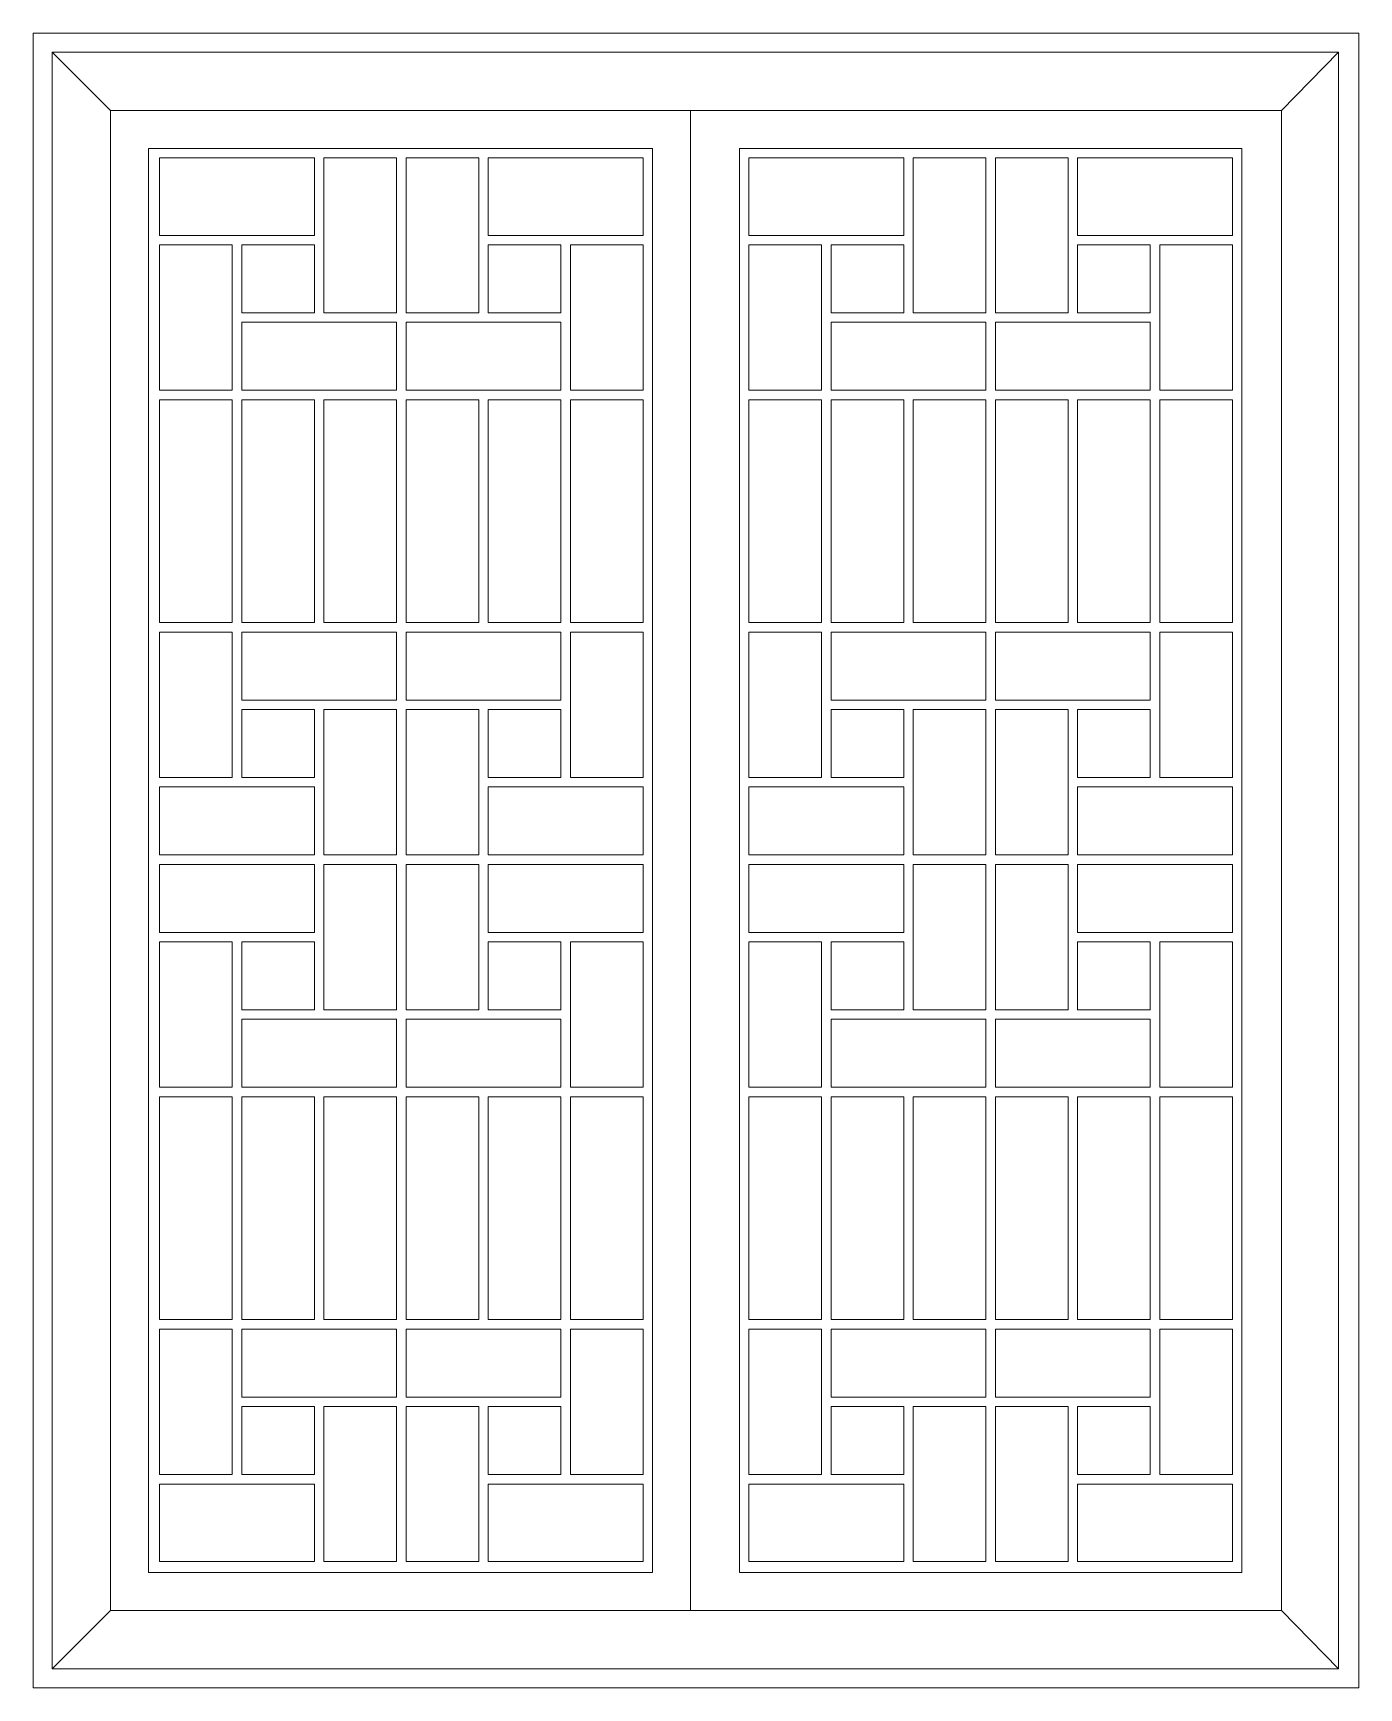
# Model space of a CAD drawing. Header units: centimetres. Extents: x -9.3 to 9.1, y -12.5 to 10.4.
import ezdxf

# ---------------------------------------------------------------- set-up
doc = ezdxf.new("R2010")
doc.units = ezdxf.units.CM
doc.header["$MEASUREMENT"] = 0
doc.layers.add('layer 1', color=7, linetype='Continuous')

msp = doc.modelspace()

# ---------------------------------------------------------------- linework, layer by layer
at = {"layer": 'layer 1', "color": 250, "lineweight": 0}
for points, knots in [([(-9.2555, 10.37285), (-9.2555, 10.37285), (9.08634, 10.37285), (9.08634, 10.37285), (9.08634, 10.37285), (9.08634, 10.37285), (9.08634, -12.51609), (9.08634, -12.51609), (9.08634, -12.51609), (9.08634, -12.51609), (-9.2555, -12.51609), (-9.2555, -12.51609), (-9.2555, -12.51609), (-9.2555, -12.51609), (-9.2555, 10.37285), (-9.2555, 10.37285)], [0, 0, 0, 0, 0.25, 0.25, 0.25, 0.25, 0.5, 0.5, 0.5, 0.5, 0.75, 0.75, 0.75, 0.75, 1, 1, 1, 1]), ([(-8.99311, 10.11075), (-8.99311, 10.11075), (8.80204, 10.11075), (8.80204, 10.11075), (8.80204, 10.11075), (8.80204, 10.11075), (8.80204, -12.2537), (8.80204, -12.2537), (8.80204, -12.2537), (8.80204, -12.2537), (-8.99311, -12.2537), (-8.99311, -12.2537), (-8.99311, -12.2537), (-8.99311, -12.2537), (-8.99311, 10.11075), (-8.99311, 10.11075)], [0, 0, 0, 0, 0.25, 0.25, 0.25, 0.25, 0.5, 0.5, 0.5, 0.5, 0.75, 0.75, 0.75, 0.75, 1, 1, 1, 1]), ([(-8.18432, 9.30167), (-8.18432, 9.30167), (8.01515, 9.30167), (8.01515, 9.30167), (8.01515, 9.30167), (8.01515, 9.30167), (8.01515, -11.44491), (8.01515, -11.44491), (8.01515, -11.44491), (8.01515, -11.44491), (-8.18432, -11.44491), (-8.18432, -11.44491), (-8.18432, -11.44491), (-8.18432, -11.44491), (-8.18432, 9.30167), (-8.18432, 9.30167)], [0, 0, 0, 0, 0.25, 0.25, 0.25, 0.25, 0.5, 0.5, 0.5, 0.5, 0.75, 0.75, 0.75, 0.75, 1, 1, 1, 1]), ([(-7.65954, -10.92014), (-7.65954, -10.92014), (-7.65954, 8.77718), (-7.65954, 8.77718), (-7.65954, 8.77718), (-7.65954, 8.77718), (-0.68577, 8.77718), (-0.68577, 8.77718), (-0.68577, 8.77718), (-0.68577, 8.77718), (-0.68577, -10.92014), (-0.68577, -10.92014), (-0.68577, -10.92014), (-0.68577, -10.92014), (-7.65954, -10.92014), (-7.65954, -10.92014)], [0, 0, 0, 0, 0.25, 0.25, 0.25, 0.25, 0.5, 0.5, 0.5, 0.5, 0.75, 0.75, 0.75, 0.75, 1, 1, 1, 1]), ([(7.46847, -10.92014), (7.46847, -10.92014), (7.46847, 8.77718), (7.46847, 8.77718), (7.46847, 8.77718), (7.46847, 8.77718), (0.51661, 8.77718), (0.51661, 8.77718), (0.51661, 8.77718), (0.51661, 8.77718), (0.51661, -10.92014), (0.51661, -10.92014), (0.51661, -10.92014), (0.51661, -10.92014), (7.46847, -10.92014), (7.46847, -10.92014)], [0, 0, 0, 0, 0.25, 0.25, 0.25, 0.25, 0.5, 0.5, 0.5, 0.5, 0.75, 0.75, 0.75, 0.75, 1, 1, 1, 1]), ([(-7.50672, 7.5748), (-7.50672, 7.5748), (-7.50672, 8.64599), (-7.50672, 8.64599), (-7.50672, 8.64599), (-7.50672, 8.64599), (-5.36407, 8.64599), (-5.36407, 8.64599), (-5.36407, 8.64599), (-5.36407, 8.64599), (-5.36407, 7.5748), (-5.36407, 7.5748), (-5.36407, 7.5748), (-5.36407, 7.5748), (-7.50672, 7.5748), (-7.50672, 7.5748)], [0, 0, 0, 0, 0.25, 0.25, 0.25, 0.25, 0.5, 0.5, 0.5, 0.5, 0.75, 0.75, 0.75, 0.75, 1, 1, 1, 1]), ([(-5.23288, 8.64599), (-5.23288, 8.64599), (-4.22744, 8.64599), (-4.22744, 8.64599), (-4.22744, 8.64599), (-4.22744, 8.64599), (-4.22744, 6.50362), (-4.22744, 6.50362), (-4.22744, 6.50362), (-4.22744, 6.50362), (-5.23288, 6.50362), (-5.23288, 6.50362), (-5.23288, 6.50362), (-5.23288, 6.50362), (-5.23288, 8.64599), (-5.23288, 8.64599)], [0, 0, 0, 0, 0.25, 0.25, 0.25, 0.25, 0.5, 0.5, 0.5, 0.5, 0.75, 0.75, 0.75, 0.75, 1, 1, 1, 1]), ([(-3.09052, 8.64599), (-3.09052, 8.64599), (-4.09624, 8.64599), (-4.09624, 8.64599), (-4.09624, 8.64599), (-4.09624, 8.64599), (-4.09624, 6.50362), (-4.09624, 6.50362), (-4.09624, 6.50362), (-4.09624, 6.50362), (-3.09052, 6.50362), (-3.09052, 6.50362), (-3.09052, 6.50362), (-3.09052, 6.50362), (-3.09052, 8.64599), (-3.09052, 8.64599)], [0, 0, 0, 0, 0.25, 0.25, 0.25, 0.25, 0.5, 0.5, 0.5, 0.5, 0.75, 0.75, 0.75, 0.75, 1, 1, 1, 1]), ([(-0.81696, 7.5748), (-0.81696, 7.5748), (-0.81696, 8.64599), (-0.81696, 8.64599), (-0.81696, 8.64599), (-0.81696, 8.64599), (-2.95932, 8.64599), (-2.95932, 8.64599), (-2.95932, 8.64599), (-2.95932, 8.64599), (-2.95932, 7.5748), (-2.95932, 7.5748), (-2.95932, 7.5748), (-2.95932, 7.5748), (-0.81696, 7.5748), (-0.81696, 7.5748)], [0, 0, 0, 0, 0.25, 0.25, 0.25, 0.25, 0.5, 0.5, 0.5, 0.5, 0.75, 0.75, 0.75, 0.75, 1, 1, 1, 1]), ([(0.6478, 7.5748), (0.6478, 7.5748), (0.6478, 8.64599), (0.6478, 8.64599), (0.6478, 8.64599), (0.6478, 8.64599), (2.79016, 8.64599), (2.79016, 8.64599), (2.79016, 8.64599), (2.79016, 8.64599), (2.79016, 7.5748), (2.79016, 7.5748), (2.79016, 7.5748), (2.79016, 7.5748), (0.6478, 7.5748), (0.6478, 7.5748)], [0, 0, 0, 0, 0.25, 0.25, 0.25, 0.25, 0.5, 0.5, 0.5, 0.5, 0.75, 0.75, 0.75, 0.75, 1, 1, 1, 1]), ([(2.92136, 8.64599), (2.92136, 8.64599), (3.92708, 8.64599), (3.92708, 8.64599), (3.92708, 8.64599), (3.92708, 8.64599), (3.92708, 6.50362), (3.92708, 6.50362), (3.92708, 6.50362), (3.92708, 6.50362), (2.92136, 6.50362), (2.92136, 6.50362), (2.92136, 6.50362), (2.92136, 6.50362), (2.92136, 8.64599), (2.92136, 8.64599)], [0, 0, 0, 0, 0.25, 0.25, 0.25, 0.25, 0.5, 0.5, 0.5, 0.5, 0.75, 0.75, 0.75, 0.75, 1, 1, 1, 1]), ([(5.06372, 8.64599), (5.06372, 8.64599), (4.05827, 8.64599), (4.05827, 8.64599), (4.05827, 8.64599), (4.05827, 8.64599), (4.05827, 6.50362), (4.05827, 6.50362), (4.05827, 6.50362), (4.05827, 6.50362), (5.06372, 6.50362), (5.06372, 6.50362), (5.06372, 6.50362), (5.06372, 6.50362), (5.06372, 8.64599), (5.06372, 8.64599)], [0, 0, 0, 0, 0.25, 0.25, 0.25, 0.25, 0.5, 0.5, 0.5, 0.5, 0.75, 0.75, 0.75, 0.75, 1, 1, 1, 1]), ([(7.33727, 7.5748), (7.33727, 7.5748), (7.33727, 8.64599), (7.33727, 8.64599), (7.33727, 8.64599), (7.33727, 8.64599), (5.19491, 8.64599), (5.19491, 8.64599), (5.19491, 8.64599), (5.19491, 8.64599), (5.19491, 7.5748), (5.19491, 7.5748), (5.19491, 7.5748), (5.19491, 7.5748), (7.33727, 7.5748), (7.33727, 7.5748)], [0, 0, 0, 0, 0.25, 0.25, 0.25, 0.25, 0.5, 0.5, 0.5, 0.5, 0.75, 0.75, 0.75, 0.75, 1, 1, 1, 1]), ([(-7.50672, 7.44361), (-7.50672, 7.44361), (-6.50099, 7.44361), (-6.50099, 7.44361), (-6.50099, 7.44361), (-6.50099, 7.44361), (-6.50099, 5.43216), (-6.50099, 5.43216), (-6.50099, 5.43216), (-6.50099, 5.43216), (-7.50672, 5.43216), (-7.50672, 5.43216), (-7.50672, 5.43216), (-7.50672, 5.43216), (-7.50672, 7.44361), (-7.50672, 7.44361)], [0, 0, 0, 0, 0.25, 0.25, 0.25, 0.25, 0.5, 0.5, 0.5, 0.5, 0.75, 0.75, 0.75, 0.75, 1, 1, 1, 1]), ([(-6.3698, 7.44361), (-6.3698, 7.44361), (-6.3698, 6.50362), (-6.3698, 6.50362), (-6.3698, 6.50362), (-6.3698, 6.50362), (-5.36407, 6.50362), (-5.36407, 6.50362), (-5.36407, 6.50362), (-5.36407, 6.50362), (-5.36407, 7.44361), (-5.36407, 7.44361), (-5.36407, 7.44361), (-5.36407, 7.44361), (-6.3698, 7.44361), (-6.3698, 7.44361)], [0, 0, 0, 0, 0.25, 0.25, 0.25, 0.25, 0.5, 0.5, 0.5, 0.5, 0.75, 0.75, 0.75, 0.75, 1, 1, 1, 1]), ([(-1.95388, 7.44361), (-1.95388, 7.44361), (-1.95388, 6.50362), (-1.95388, 6.50362), (-1.95388, 6.50362), (-1.95388, 6.50362), (-2.95932, 6.50362), (-2.95932, 6.50362), (-2.95932, 6.50362), (-2.95932, 6.50362), (-2.95932, 7.44361), (-2.95932, 7.44361), (-2.95932, 7.44361), (-2.95932, 7.44361), (-1.95388, 7.44361), (-1.95388, 7.44361)], [0, 0, 0, 0, 0.25, 0.25, 0.25, 0.25, 0.5, 0.5, 0.5, 0.5, 0.75, 0.75, 0.75, 0.75, 1, 1, 1, 1]), ([(-0.81696, 7.44361), (-0.81696, 7.44361), (-1.82269, 7.44361), (-1.82269, 7.44361), (-1.82269, 7.44361), (-1.82269, 7.44361), (-1.82269, 5.43216), (-1.82269, 5.43216), (-1.82269, 5.43216), (-1.82269, 5.43216), (-0.81696, 5.43216), (-0.81696, 5.43216), (-0.81696, 5.43216), (-0.81696, 5.43216), (-0.81696, 7.44361), (-0.81696, 7.44361)], [0, 0, 0, 0, 0.25, 0.25, 0.25, 0.25, 0.5, 0.5, 0.5, 0.5, 0.75, 0.75, 0.75, 0.75, 1, 1, 1, 1]), ([(0.6478, 7.44361), (0.6478, 7.44361), (1.65324, 7.44361), (1.65324, 7.44361), (1.65324, 7.44361), (1.65324, 7.44361), (1.65324, 5.43216), (1.65324, 5.43216), (1.65324, 5.43216), (1.65324, 5.43216), (0.6478, 5.43216), (0.6478, 5.43216), (0.6478, 5.43216), (0.6478, 5.43216), (0.6478, 7.44361), (0.6478, 7.44361)], [0, 0, 0, 0, 0.25, 0.25, 0.25, 0.25, 0.5, 0.5, 0.5, 0.5, 0.75, 0.75, 0.75, 0.75, 1, 1, 1, 1]), ([(1.78444, 7.44361), (1.78444, 7.44361), (1.78444, 6.50362), (1.78444, 6.50362), (1.78444, 6.50362), (1.78444, 6.50362), (2.79016, 6.50362), (2.79016, 6.50362), (2.79016, 6.50362), (2.79016, 6.50362), (2.79016, 7.44361), (2.79016, 7.44361), (2.79016, 7.44361), (2.79016, 7.44361), (1.78444, 7.44361), (1.78444, 7.44361)], [0, 0, 0, 0, 0.25, 0.25, 0.25, 0.25, 0.5, 0.5, 0.5, 0.5, 0.75, 0.75, 0.75, 0.75, 1, 1, 1, 1]), ([(6.20064, 7.44361), (6.20064, 7.44361), (6.20064, 6.50362), (6.20064, 6.50362), (6.20064, 6.50362), (6.20064, 6.50362), (5.19491, 6.50362), (5.19491, 6.50362), (5.19491, 6.50362), (5.19491, 6.50362), (5.19491, 7.44361), (5.19491, 7.44361), (5.19491, 7.44361), (5.19491, 7.44361), (6.20064, 7.44361), (6.20064, 7.44361)], [0, 0, 0, 0, 0.25, 0.25, 0.25, 0.25, 0.5, 0.5, 0.5, 0.5, 0.75, 0.75, 0.75, 0.75, 1, 1, 1, 1]), ([(7.33727, 7.44361), (7.33727, 7.44361), (6.33183, 7.44361), (6.33183, 7.44361), (6.33183, 7.44361), (6.33183, 7.44361), (6.33183, 5.43216), (6.33183, 5.43216), (6.33183, 5.43216), (6.33183, 5.43216), (7.33727, 5.43216), (7.33727, 5.43216), (7.33727, 5.43216), (7.33727, 5.43216), (7.33727, 7.44361), (7.33727, 7.44361)], [0, 0, 0, 0, 0.25, 0.25, 0.25, 0.25, 0.5, 0.5, 0.5, 0.5, 0.75, 0.75, 0.75, 0.75, 1, 1, 1, 1]), ([(-6.3698, 6.37243), (-6.3698, 6.37243), (-4.22744, 6.37243), (-4.22744, 6.37243), (-4.22744, 6.37243), (-4.22744, 6.37243), (-4.22744, 5.43216), (-4.22744, 5.43216), (-4.22744, 5.43216), (-4.22744, 5.43216), (-6.3698, 5.43216), (-6.3698, 5.43216), (-6.3698, 5.43216), (-6.3698, 5.43216), (-6.3698, 6.37243), (-6.3698, 6.37243)], [0, 0, 0, 0, 0.25, 0.25, 0.25, 0.25, 0.5, 0.5, 0.5, 0.5, 0.75, 0.75, 0.75, 0.75, 1, 1, 1, 1]), ([(-1.95388, 6.37243), (-1.95388, 6.37243), (-4.09624, 6.37243), (-4.09624, 6.37243), (-4.09624, 6.37243), (-4.09624, 6.37243), (-4.09624, 5.43216), (-4.09624, 5.43216), (-4.09624, 5.43216), (-4.09624, 5.43216), (-1.95388, 5.43216), (-1.95388, 5.43216), (-1.95388, 5.43216), (-1.95388, 5.43216), (-1.95388, 6.37243), (-1.95388, 6.37243)], [0, 0, 0, 0, 0.25, 0.25, 0.25, 0.25, 0.5, 0.5, 0.5, 0.5, 0.75, 0.75, 0.75, 0.75, 1, 1, 1, 1]), ([(1.78444, 6.37243), (1.78444, 6.37243), (3.92708, 6.37243), (3.92708, 6.37243), (3.92708, 6.37243), (3.92708, 6.37243), (3.92708, 5.43216), (3.92708, 5.43216), (3.92708, 5.43216), (3.92708, 5.43216), (1.78444, 5.43216), (1.78444, 5.43216), (1.78444, 5.43216), (1.78444, 5.43216), (1.78444, 6.37243), (1.78444, 6.37243)], [0, 0, 0, 0, 0.25, 0.25, 0.25, 0.25, 0.5, 0.5, 0.5, 0.5, 0.75, 0.75, 0.75, 0.75, 1, 1, 1, 1]), ([(6.20064, 6.37243), (6.20064, 6.37243), (4.05827, 6.37243), (4.05827, 6.37243), (4.05827, 6.37243), (4.05827, 6.37243), (4.05827, 5.43216), (4.05827, 5.43216), (4.05827, 5.43216), (4.05827, 5.43216), (6.20064, 5.43216), (6.20064, 5.43216), (6.20064, 5.43216), (6.20064, 5.43216), (6.20064, 6.37243), (6.20064, 6.37243)], [0, 0, 0, 0, 0.25, 0.25, 0.25, 0.25, 0.5, 0.5, 0.5, 0.5, 0.75, 0.75, 0.75, 0.75, 1, 1, 1, 1]), ([(-7.50672, 2.21862), (-7.50672, 2.21862), (-7.50672, 5.30097), (-7.50672, 5.30097), (-7.50672, 5.30097), (-7.50672, 5.30097), (-6.50099, 5.30097), (-6.50099, 5.30097), (-6.50099, 5.30097), (-6.50099, 5.30097), (-6.50099, 2.21862), (-6.50099, 2.21862), (-6.50099, 2.21862), (-6.50099, 2.21862), (-7.50672, 2.21862), (-7.50672, 2.21862)], [0, 0, 0, 0, 0.25, 0.25, 0.25, 0.25, 0.5, 0.5, 0.5, 0.5, 0.75, 0.75, 0.75, 0.75, 1, 1, 1, 1]), ([(-6.3698, 2.21862), (-6.3698, 2.21862), (-6.3698, 5.30097), (-6.3698, 5.30097), (-6.3698, 5.30097), (-6.3698, 5.30097), (-5.36407, 5.30097), (-5.36407, 5.30097), (-5.36407, 5.30097), (-5.36407, 5.30097), (-5.36407, 2.21862), (-5.36407, 2.21862), (-5.36407, 2.21862), (-5.36407, 2.21862), (-6.3698, 2.21862), (-6.3698, 2.21862)], [0, 0, 0, 0, 0.25, 0.25, 0.25, 0.25, 0.5, 0.5, 0.5, 0.5, 0.75, 0.75, 0.75, 0.75, 1, 1, 1, 1]), ([(-5.23288, 5.30097), (-5.23288, 5.30097), (-5.23288, 2.21862), (-5.23288, 2.21862), (-5.23288, 2.21862), (-5.23288, 2.21862), (-4.22744, 2.21862), (-4.22744, 2.21862), (-4.22744, 2.21862), (-4.22744, 2.21862), (-4.22744, 5.30097), (-4.22744, 5.30097), (-4.22744, 5.30097), (-4.22744, 5.30097), (-5.23288, 5.30097), (-5.23288, 5.30097)], [0, 0, 0, 0, 0.25, 0.25, 0.25, 0.25, 0.5, 0.5, 0.5, 0.5, 0.75, 0.75, 0.75, 0.75, 1, 1, 1, 1]), ([(-4.09624, 5.30097), (-4.09624, 5.30097), (-4.09624, 2.21862), (-4.09624, 2.21862), (-4.09624, 2.21862), (-4.09624, 2.21862), (-3.09052, 2.21862), (-3.09052, 2.21862), (-3.09052, 2.21862), (-3.09052, 2.21862), (-3.09052, 5.30097), (-3.09052, 5.30097), (-3.09052, 5.30097), (-3.09052, 5.30097), (-4.09624, 5.30097), (-4.09624, 5.30097)], [0, 0, 0, 0, 0.25, 0.25, 0.25, 0.25, 0.5, 0.5, 0.5, 0.5, 0.75, 0.75, 0.75, 0.75, 1, 1, 1, 1]), ([(-2.95932, 2.21862), (-2.95932, 2.21862), (-2.95932, 5.30097), (-2.95932, 5.30097), (-2.95932, 5.30097), (-2.95932, 5.30097), (-1.95388, 5.30097), (-1.95388, 5.30097), (-1.95388, 5.30097), (-1.95388, 5.30097), (-1.95388, 2.21862), (-1.95388, 2.21862), (-1.95388, 2.21862), (-1.95388, 2.21862), (-2.95932, 2.21862), (-2.95932, 2.21862)], [0, 0, 0, 0, 0.25, 0.25, 0.25, 0.25, 0.5, 0.5, 0.5, 0.5, 0.75, 0.75, 0.75, 0.75, 1, 1, 1, 1]), ([(-1.82269, 5.30097), (-1.82269, 5.30097), (-1.82269, 2.21862), (-1.82269, 2.21862), (-1.82269, 2.21862), (-1.82269, 2.21862), (-0.81696, 2.21862), (-0.81696, 2.21862), (-0.81696, 2.21862), (-0.81696, 2.21862), (-0.81696, 5.30097), (-0.81696, 5.30097), (-0.81696, 5.30097), (-0.81696, 5.30097), (-1.82269, 5.30097), (-1.82269, 5.30097)], [0, 0, 0, 0, 0.25, 0.25, 0.25, 0.25, 0.5, 0.5, 0.5, 0.5, 0.75, 0.75, 0.75, 0.75, 1, 1, 1, 1]), ([(1.65324, 5.30097), (1.65324, 5.30097), (1.65324, 2.21862), (1.65324, 2.21862), (1.65324, 2.21862), (1.65324, 2.21862), (0.6478, 2.21862), (0.6478, 2.21862), (0.6478, 2.21862), (0.6478, 2.21862), (0.6478, 5.30097), (0.6478, 5.30097), (0.6478, 5.30097), (0.6478, 5.30097), (1.65324, 5.30097), (1.65324, 5.30097)], [0, 0, 0, 0, 0.25, 0.25, 0.25, 0.25, 0.5, 0.5, 0.5, 0.5, 0.75, 0.75, 0.75, 0.75, 1, 1, 1, 1]), ([(2.79016, 2.21862), (2.79016, 2.21862), (2.79016, 5.30097), (2.79016, 5.30097), (2.79016, 5.30097), (2.79016, 5.30097), (1.78444, 5.30097), (1.78444, 5.30097), (1.78444, 5.30097), (1.78444, 5.30097), (1.78444, 2.21862), (1.78444, 2.21862), (1.78444, 2.21862), (1.78444, 2.21862), (2.79016, 2.21862), (2.79016, 2.21862)], [0, 0, 0, 0, 0.25, 0.25, 0.25, 0.25, 0.5, 0.5, 0.5, 0.5, 0.75, 0.75, 0.75, 0.75, 1, 1, 1, 1]), ([(3.92708, 5.30097), (3.92708, 5.30097), (3.92708, 2.21862), (3.92708, 2.21862), (3.92708, 2.21862), (3.92708, 2.21862), (2.92136, 2.21862), (2.92136, 2.21862), (2.92136, 2.21862), (2.92136, 2.21862), (2.92136, 5.30097), (2.92136, 5.30097), (2.92136, 5.30097), (2.92136, 5.30097), (3.92708, 5.30097), (3.92708, 5.30097)], [0, 0, 0, 0, 0.25, 0.25, 0.25, 0.25, 0.5, 0.5, 0.5, 0.5, 0.75, 0.75, 0.75, 0.75, 1, 1, 1, 1]), ([(5.06372, 5.30097), (5.06372, 5.30097), (5.06372, 2.21862), (5.06372, 2.21862), (5.06372, 2.21862), (5.06372, 2.21862), (4.05827, 2.21862), (4.05827, 2.21862), (4.05827, 2.21862), (4.05827, 2.21862), (4.05827, 5.30097), (4.05827, 5.30097), (4.05827, 5.30097), (4.05827, 5.30097), (5.06372, 5.30097), (5.06372, 5.30097)], [0, 0, 0, 0, 0.25, 0.25, 0.25, 0.25, 0.5, 0.5, 0.5, 0.5, 0.75, 0.75, 0.75, 0.75, 1, 1, 1, 1]), ([(6.20064, 2.21862), (6.20064, 2.21862), (6.20064, 5.30097), (6.20064, 5.30097), (6.20064, 5.30097), (6.20064, 5.30097), (5.19491, 5.30097), (5.19491, 5.30097), (5.19491, 5.30097), (5.19491, 5.30097), (5.19491, 2.21862), (5.19491, 2.21862), (5.19491, 2.21862), (5.19491, 2.21862), (6.20064, 2.21862), (6.20064, 2.21862)], [0, 0, 0, 0, 0.25, 0.25, 0.25, 0.25, 0.5, 0.5, 0.5, 0.5, 0.75, 0.75, 0.75, 0.75, 1, 1, 1, 1]), ([(7.33727, 2.21862), (7.33727, 2.21862), (7.33727, 5.30097), (7.33727, 5.30097), (7.33727, 5.30097), (7.33727, 5.30097), (6.33183, 5.30097), (6.33183, 5.30097), (6.33183, 5.30097), (6.33183, 5.30097), (6.33183, 2.21862), (6.33183, 2.21862), (6.33183, 2.21862), (6.33183, 2.21862), (7.33727, 2.21862), (7.33727, 2.21862)], [0, 0, 0, 0, 0.25, 0.25, 0.25, 0.25, 0.5, 0.5, 0.5, 0.5, 0.75, 0.75, 0.75, 0.75, 1, 1, 1, 1]), ([(-7.50672, 2.08742), (-7.50672, 2.08742), (-6.50099, 2.08742), (-6.50099, 2.08742), (-6.50099, 2.08742), (-6.50099, 2.08742), (-6.50099, 0.07626), (-6.50099, 0.07626), (-6.50099, 0.07626), (-6.50099, 0.07626), (-7.50672, 0.07626), (-7.50672, 0.07626), (-7.50672, 0.07626), (-7.50672, 0.07626), (-7.50672, 2.08742), (-7.50672, 2.08742)], [0, 0, 0, 0, 0.25, 0.25, 0.25, 0.25, 0.5, 0.5, 0.5, 0.5, 0.75, 0.75, 0.75, 0.75, 1, 1, 1, 1]), ([(-6.3698, 1.14744), (-6.3698, 1.14744), (-4.22744, 1.14744), (-4.22744, 1.14744), (-4.22744, 1.14744), (-4.22744, 1.14744), (-4.22744, 2.08742), (-4.22744, 2.08742), (-4.22744, 2.08742), (-4.22744, 2.08742), (-6.3698, 2.08742), (-6.3698, 2.08742), (-6.3698, 2.08742), (-6.3698, 2.08742), (-6.3698, 1.14744), (-6.3698, 1.14744)], [0, 0, 0, 0, 0.25, 0.25, 0.25, 0.25, 0.5, 0.5, 0.5, 0.5, 0.75, 0.75, 0.75, 0.75, 1, 1, 1, 1]), ([(-1.95388, 2.08742), (-1.95388, 2.08742), (-4.09624, 2.08742), (-4.09624, 2.08742), (-4.09624, 2.08742), (-4.09624, 2.08742), (-4.09624, 1.14744), (-4.09624, 1.14744), (-4.09624, 1.14744), (-4.09624, 1.14744), (-1.95388, 1.14744), (-1.95388, 1.14744), (-1.95388, 1.14744), (-1.95388, 1.14744), (-1.95388, 2.08742), (-1.95388, 2.08742)], [0, 0, 0, 0, 0.25, 0.25, 0.25, 0.25, 0.5, 0.5, 0.5, 0.5, 0.75, 0.75, 0.75, 0.75, 1, 1, 1, 1]), ([(-1.82269, 2.08742), (-1.82269, 2.08742), (-1.82269, 0.07626), (-1.82269, 0.07626), (-1.82269, 0.07626), (-1.82269, 0.07626), (-0.81696, 0.07626), (-0.81696, 0.07626), (-0.81696, 0.07626), (-0.81696, 0.07626), (-0.81696, 2.08742), (-0.81696, 2.08742), (-0.81696, 2.08742), (-0.81696, 2.08742), (-1.82269, 2.08742), (-1.82269, 2.08742)], [0, 0, 0, 0, 0.25, 0.25, 0.25, 0.25, 0.5, 0.5, 0.5, 0.5, 0.75, 0.75, 0.75, 0.75, 1, 1, 1, 1]), ([(1.65324, 2.08742), (1.65324, 2.08742), (1.65324, 0.07626), (1.65324, 0.07626), (1.65324, 0.07626), (1.65324, 0.07626), (0.6478, 0.07626), (0.6478, 0.07626), (0.6478, 0.07626), (0.6478, 0.07626), (0.6478, 2.08742), (0.6478, 2.08742), (0.6478, 2.08742), (0.6478, 2.08742), (1.65324, 2.08742), (1.65324, 2.08742)], [0, 0, 0, 0, 0.25, 0.25, 0.25, 0.25, 0.5, 0.5, 0.5, 0.5, 0.75, 0.75, 0.75, 0.75, 1, 1, 1, 1]), ([(1.78444, 2.08742), (1.78444, 2.08742), (3.92708, 2.08742), (3.92708, 2.08742), (3.92708, 2.08742), (3.92708, 2.08742), (3.92708, 1.14744), (3.92708, 1.14744), (3.92708, 1.14744), (3.92708, 1.14744), (1.78444, 1.14744), (1.78444, 1.14744), (1.78444, 1.14744), (1.78444, 1.14744), (1.78444, 2.08742), (1.78444, 2.08742)], [0, 0, 0, 0, 0.25, 0.25, 0.25, 0.25, 0.5, 0.5, 0.5, 0.5, 0.75, 0.75, 0.75, 0.75, 1, 1, 1, 1]), ([(6.20064, 1.14744), (6.20064, 1.14744), (4.05827, 1.14744), (4.05827, 1.14744), (4.05827, 1.14744), (4.05827, 1.14744), (4.05827, 2.08742), (4.05827, 2.08742), (4.05827, 2.08742), (4.05827, 2.08742), (6.20064, 2.08742), (6.20064, 2.08742), (6.20064, 2.08742), (6.20064, 2.08742), (6.20064, 1.14744), (6.20064, 1.14744)], [0, 0, 0, 0, 0.25, 0.25, 0.25, 0.25, 0.5, 0.5, 0.5, 0.5, 0.75, 0.75, 0.75, 0.75, 1, 1, 1, 1]), ([(7.33727, 2.08742), (7.33727, 2.08742), (6.33183, 2.08742), (6.33183, 2.08742), (6.33183, 2.08742), (6.33183, 2.08742), (6.33183, 0.07626), (6.33183, 0.07626), (6.33183, 0.07626), (6.33183, 0.07626), (7.33727, 0.07626), (7.33727, 0.07626), (7.33727, 0.07626), (7.33727, 0.07626), (7.33727, 2.08742), (7.33727, 2.08742)], [0, 0, 0, 0, 0.25, 0.25, 0.25, 0.25, 0.5, 0.5, 0.5, 0.5, 0.75, 0.75, 0.75, 0.75, 1, 1, 1, 1]), ([(-5.36407, 1.01624), (-5.36407, 1.01624), (-6.3698, 1.01624), (-6.3698, 1.01624), (-6.3698, 1.01624), (-6.3698, 1.01624), (-6.3698, 0.07626), (-6.3698, 0.07626), (-6.3698, 0.07626), (-6.3698, 0.07626), (-5.36407, 0.07626), (-5.36407, 0.07626), (-5.36407, 0.07626), (-5.36407, 0.07626), (-5.36407, 1.01624), (-5.36407, 1.01624)], [0, 0, 0, 0, 0.25, 0.25, 0.25, 0.25, 0.5, 0.5, 0.5, 0.5, 0.75, 0.75, 0.75, 0.75, 1, 1, 1, 1]), ([(-5.23288, 1.01624), (-5.23288, 1.01624), (-5.23288, -0.99492), (-5.23288, -0.99492), (-5.23288, -0.99492), (-5.23288, -0.99492), (-4.22744, -0.99492), (-4.22744, -0.99492), (-4.22744, -0.99492), (-4.22744, -0.99492), (-4.22744, 1.01624), (-4.22744, 1.01624), (-4.22744, 1.01624), (-4.22744, 1.01624), (-5.23288, 1.01624), (-5.23288, 1.01624)], [0, 0, 0, 0, 0.25, 0.25, 0.25, 0.25, 0.5, 0.5, 0.5, 0.5, 0.75, 0.75, 0.75, 0.75, 1, 1, 1, 1]), ([(-3.09052, -0.99492), (-3.09052, -0.99492), (-3.09052, 1.01624), (-3.09052, 1.01624), (-3.09052, 1.01624), (-3.09052, 1.01624), (-4.09624, 1.01624), (-4.09624, 1.01624), (-4.09624, 1.01624), (-4.09624, 1.01624), (-4.09624, -0.99492), (-4.09624, -0.99492), (-4.09624, -0.99492), (-4.09624, -0.99492), (-3.09052, -0.99492), (-3.09052, -0.99492)], [0, 0, 0, 0, 0.25, 0.25, 0.25, 0.25, 0.5, 0.5, 0.5, 0.5, 0.75, 0.75, 0.75, 0.75, 1, 1, 1, 1]), ([(-2.95932, 1.01624), (-2.95932, 1.01624), (-1.95388, 1.01624), (-1.95388, 1.01624), (-1.95388, 1.01624), (-1.95388, 1.01624), (-1.95388, 0.07626), (-1.95388, 0.07626), (-1.95388, 0.07626), (-1.95388, 0.07626), (-2.95932, 0.07626), (-2.95932, 0.07626), (-2.95932, 0.07626), (-2.95932, 0.07626), (-2.95932, 1.01624), (-2.95932, 1.01624)], [0, 0, 0, 0, 0.25, 0.25, 0.25, 0.25, 0.5, 0.5, 0.5, 0.5, 0.75, 0.75, 0.75, 0.75, 1, 1, 1, 1]), ([(2.79016, 1.01624), (2.79016, 1.01624), (1.78444, 1.01624), (1.78444, 1.01624), (1.78444, 1.01624), (1.78444, 1.01624), (1.78444, 0.07626), (1.78444, 0.07626), (1.78444, 0.07626), (1.78444, 0.07626), (2.79016, 0.07626), (2.79016, 0.07626), (2.79016, 0.07626), (2.79016, 0.07626), (2.79016, 1.01624), (2.79016, 1.01624)], [0, 0, 0, 0, 0.25, 0.25, 0.25, 0.25, 0.5, 0.5, 0.5, 0.5, 0.75, 0.75, 0.75, 0.75, 1, 1, 1, 1]), ([(2.92136, -0.99492), (2.92136, -0.99492), (2.92136, 1.01624), (2.92136, 1.01624), (2.92136, 1.01624), (2.92136, 1.01624), (3.92708, 1.01624), (3.92708, 1.01624), (3.92708, 1.01624), (3.92708, 1.01624), (3.92708, -0.99492), (3.92708, -0.99492), (3.92708, -0.99492), (3.92708, -0.99492), (2.92136, -0.99492), (2.92136, -0.99492)], [0, 0, 0, 0, 0.25, 0.25, 0.25, 0.25, 0.5, 0.5, 0.5, 0.5, 0.75, 0.75, 0.75, 0.75, 1, 1, 1, 1]), ([(5.06372, 1.01624), (5.06372, 1.01624), (5.06372, -0.99492), (5.06372, -0.99492), (5.06372, -0.99492), (5.06372, -0.99492), (4.05827, -0.99492), (4.05827, -0.99492), (4.05827, -0.99492), (4.05827, -0.99492), (4.05827, 1.01624), (4.05827, 1.01624), (4.05827, 1.01624), (4.05827, 1.01624), (5.06372, 1.01624), (5.06372, 1.01624)], [0, 0, 0, 0, 0.25, 0.25, 0.25, 0.25, 0.5, 0.5, 0.5, 0.5, 0.75, 0.75, 0.75, 0.75, 1, 1, 1, 1]), ([(5.19491, 1.01624), (5.19491, 1.01624), (6.20064, 1.01624), (6.20064, 1.01624), (6.20064, 1.01624), (6.20064, 1.01624), (6.20064, 0.07626), (6.20064, 0.07626), (6.20064, 0.07626), (6.20064, 0.07626), (5.19491, 0.07626), (5.19491, 0.07626), (5.19491, 0.07626), (5.19491, 0.07626), (5.19491, 1.01624), (5.19491, 1.01624)], [0, 0, 0, 0, 0.25, 0.25, 0.25, 0.25, 0.5, 0.5, 0.5, 0.5, 0.75, 0.75, 0.75, 0.75, 1, 1, 1, 1]), ([(-7.50672, -0.05494), (-7.50672, -0.05494), (-7.50672, -0.99492), (-7.50672, -0.99492), (-7.50672, -0.99492), (-7.50672, -0.99492), (-5.36407, -0.99492), (-5.36407, -0.99492), (-5.36407, -0.99492), (-5.36407, -0.99492), (-5.36407, -0.05494), (-5.36407, -0.05494), (-5.36407, -0.05494), (-5.36407, -0.05494), (-7.50672, -0.05494), (-7.50672, -0.05494)], [0, 0, 0, 0, 0.25, 0.25, 0.25, 0.25, 0.5, 0.5, 0.5, 0.5, 0.75, 0.75, 0.75, 0.75, 1, 1, 1, 1]), ([(-2.95932, -0.99492), (-2.95932, -0.99492), (-2.95932, -0.05494), (-2.95932, -0.05494), (-2.95932, -0.05494), (-2.95932, -0.05494), (-0.81696, -0.05494), (-0.81696, -0.05494), (-0.81696, -0.05494), (-0.81696, -0.05494), (-0.81696, -0.99492), (-0.81696, -0.99492), (-0.81696, -0.99492), (-0.81696, -0.99492), (-2.95932, -0.99492), (-2.95932, -0.99492)], [0, 0, 0, 0, 0.25, 0.25, 0.25, 0.25, 0.5, 0.5, 0.5, 0.5, 0.75, 0.75, 0.75, 0.75, 1, 1, 1, 1]), ([(2.79016, -0.99492), (2.79016, -0.99492), (2.79016, -0.05494), (2.79016, -0.05494), (2.79016, -0.05494), (2.79016, -0.05494), (0.6478, -0.05494), (0.6478, -0.05494), (0.6478, -0.05494), (0.6478, -0.05494), (0.6478, -0.99492), (0.6478, -0.99492), (0.6478, -0.99492), (0.6478, -0.99492), (2.79016, -0.99492), (2.79016, -0.99492)], [0, 0, 0, 0, 0.25, 0.25, 0.25, 0.25, 0.5, 0.5, 0.5, 0.5, 0.75, 0.75, 0.75, 0.75, 1, 1, 1, 1]), ([(7.33727, -0.05494), (7.33727, -0.05494), (7.33727, -0.99492), (7.33727, -0.99492), (7.33727, -0.99492), (7.33727, -0.99492), (5.19491, -0.99492), (5.19491, -0.99492), (5.19491, -0.99492), (5.19491, -0.99492), (5.19491, -0.05494), (5.19491, -0.05494), (5.19491, -0.05494), (5.19491, -0.05494), (7.33727, -0.05494), (7.33727, -0.05494)], [0, 0, 0, 0, 0.25, 0.25, 0.25, 0.25, 0.5, 0.5, 0.5, 0.5, 0.75, 0.75, 0.75, 0.75, 1, 1, 1, 1]), ([(-7.50672, -2.06611), (-7.50672, -2.06611), (-7.50672, -1.12612), (-7.50672, -1.12612), (-7.50672, -1.12612), (-7.50672, -1.12612), (-5.36407, -1.12612), (-5.36407, -1.12612), (-5.36407, -1.12612), (-5.36407, -1.12612), (-5.36407, -2.06611), (-5.36407, -2.06611), (-5.36407, -2.06611), (-5.36407, -2.06611), (-7.50672, -2.06611), (-7.50672, -2.06611)], [0, 0, 0, 0, 0.25, 0.25, 0.25, 0.25, 0.5, 0.5, 0.5, 0.5, 0.75, 0.75, 0.75, 0.75, 1, 1, 1, 1]), ([(-5.23288, -1.12612), (-5.23288, -1.12612), (-5.23288, -3.13757), (-5.23288, -3.13757), (-5.23288, -3.13757), (-5.23288, -3.13757), (-4.22744, -3.13757), (-4.22744, -3.13757), (-4.22744, -3.13757), (-4.22744, -3.13757), (-4.22744, -1.12612), (-4.22744, -1.12612), (-4.22744, -1.12612), (-4.22744, -1.12612), (-5.23288, -1.12612), (-5.23288, -1.12612)], [0, 0, 0, 0, 0.25, 0.25, 0.25, 0.25, 0.5, 0.5, 0.5, 0.5, 0.75, 0.75, 0.75, 0.75, 1, 1, 1, 1]), ([(-4.09624, -1.12612), (-4.09624, -1.12612), (-4.09624, -3.13757), (-4.09624, -3.13757), (-4.09624, -3.13757), (-4.09624, -3.13757), (-3.09052, -3.13757), (-3.09052, -3.13757), (-3.09052, -3.13757), (-3.09052, -3.13757), (-3.09052, -1.12612), (-3.09052, -1.12612), (-3.09052, -1.12612), (-3.09052, -1.12612), (-4.09624, -1.12612), (-4.09624, -1.12612)], [0, 0, 0, 0, 0.25, 0.25, 0.25, 0.25, 0.5, 0.5, 0.5, 0.5, 0.75, 0.75, 0.75, 0.75, 1, 1, 1, 1]), ([(-0.81696, -1.12612), (-0.81696, -1.12612), (-2.95932, -1.12612), (-2.95932, -1.12612), (-2.95932, -1.12612), (-2.95932, -1.12612), (-2.95932, -2.06611), (-2.95932, -2.06611), (-2.95932, -2.06611), (-2.95932, -2.06611), (-0.81696, -2.06611), (-0.81696, -2.06611)], [0, 0, 0, 0, 0.33333333, 0.33333333, 0.33333333, 0.33333333, 0.66666667, 0.66666667, 0.66666667, 0.66666667, 1, 1, 1, 1]), ([(0.6478, -1.12612), (0.6478, -1.12612), (2.79016, -1.12612), (2.79016, -1.12612), (2.79016, -1.12612), (2.79016, -1.12612), (2.79016, -2.06611), (2.79016, -2.06611), (2.79016, -2.06611), (2.79016, -2.06611), (0.6478, -2.06611), (0.6478, -2.06611)], [0, 0, 0, 0, 0.33333333, 0.33333333, 0.33333333, 0.33333333, 0.66666667, 0.66666667, 0.66666667, 0.66666667, 1, 1, 1, 1]), ([(3.92708, -1.12612), (3.92708, -1.12612), (3.92708, -3.13757), (3.92708, -3.13757), (3.92708, -3.13757), (3.92708, -3.13757), (2.92136, -3.13757), (2.92136, -3.13757), (2.92136, -3.13757), (2.92136, -3.13757), (2.92136, -1.12612), (2.92136, -1.12612), (2.92136, -1.12612), (2.92136, -1.12612), (3.92708, -1.12612), (3.92708, -1.12612)], [0, 0, 0, 0, 0.25, 0.25, 0.25, 0.25, 0.5, 0.5, 0.5, 0.5, 0.75, 0.75, 0.75, 0.75, 1, 1, 1, 1]), ([(5.06372, -1.12612), (5.06372, -1.12612), (5.06372, -3.13757), (5.06372, -3.13757), (5.06372, -3.13757), (5.06372, -3.13757), (4.05827, -3.13757), (4.05827, -3.13757), (4.05827, -3.13757), (4.05827, -3.13757), (4.05827, -1.12612), (4.05827, -1.12612), (4.05827, -1.12612), (4.05827, -1.12612), (5.06372, -1.12612), (5.06372, -1.12612)], [0, 0, 0, 0, 0.25, 0.25, 0.25, 0.25, 0.5, 0.5, 0.5, 0.5, 0.75, 0.75, 0.75, 0.75, 1, 1, 1, 1]), ([(7.33727, -2.06611), (7.33727, -2.06611), (7.33727, -1.12612), (7.33727, -1.12612), (7.33727, -1.12612), (7.33727, -1.12612), (5.19491, -1.12612), (5.19491, -1.12612), (5.19491, -1.12612), (5.19491, -1.12612), (5.19491, -2.06611), (5.19491, -2.06611), (5.19491, -2.06611), (5.19491, -2.06611), (7.33727, -2.06611), (7.33727, -2.06611)], [0, 0, 0, 0, 0.25, 0.25, 0.25, 0.25, 0.5, 0.5, 0.5, 0.5, 0.75, 0.75, 0.75, 0.75, 1, 1, 1, 1]), ([(-7.50672, -2.1973), (-7.50672, -2.1973), (-6.50099, -2.1973), (-6.50099, -2.1973), (-6.50099, -2.1973), (-6.50099, -2.1973), (-6.50099, -4.20875), (-6.50099, -4.20875), (-6.50099, -4.20875), (-6.50099, -4.20875), (-7.50672, -4.20875), (-7.50672, -4.20875), (-7.50672, -4.20875), (-7.50672, -4.20875), (-7.50672, -2.1973), (-7.50672, -2.1973)], [0, 0, 0, 0, 0.25, 0.25, 0.25, 0.25, 0.5, 0.5, 0.5, 0.5, 0.75, 0.75, 0.75, 0.75, 1, 1, 1, 1]), ([(-5.36407, -2.1973), (-5.36407, -2.1973), (-6.3698, -2.1973), (-6.3698, -2.1973), (-6.3698, -2.1973), (-6.3698, -2.1973), (-6.3698, -3.13757), (-6.3698, -3.13757), (-6.3698, -3.13757), (-6.3698, -3.13757), (-5.36407, -3.13757), (-5.36407, -3.13757), (-5.36407, -3.13757), (-5.36407, -3.13757), (-5.36407, -2.1973), (-5.36407, -2.1973)], [0, 0, 0, 0, 0.25, 0.25, 0.25, 0.25, 0.5, 0.5, 0.5, 0.5, 0.75, 0.75, 0.75, 0.75, 1, 1, 1, 1]), ([(-2.95932, -2.1973), (-2.95932, -2.1973), (-2.95932, -3.13757), (-2.95932, -3.13757), (-2.95932, -3.13757), (-2.95932, -3.13757), (-1.95388, -3.13757), (-1.95388, -3.13757), (-1.95388, -3.13757), (-1.95388, -3.13757), (-1.95388, -2.1973), (-1.95388, -2.1973), (-1.95388, -2.1973), (-1.95388, -2.1973), (-2.95932, -2.1973), (-2.95932, -2.1973)], [0, 0, 0, 0, 0.25, 0.25, 0.25, 0.25, 0.5, 0.5, 0.5, 0.5, 0.75, 0.75, 0.75, 0.75, 1, 1, 1, 1]), ([(-1.82269, -2.1973), (-1.82269, -2.1973), (-1.82269, -4.20875), (-1.82269, -4.20875), (-1.82269, -4.20875), (-1.82269, -4.20875), (-0.81696, -4.20875), (-0.81696, -4.20875), (-0.81696, -4.20875), (-0.81696, -4.20875), (-0.81696, -2.1973), (-0.81696, -2.1973), (-0.81696, -2.1973), (-0.81696, -2.1973), (-1.82269, -2.1973), (-1.82269, -2.1973)], [0, 0, 0, 0, 0.25, 0.25, 0.25, 0.25, 0.5, 0.5, 0.5, 0.5, 0.75, 0.75, 0.75, 0.75, 1, 1, 1, 1]), ([(1.65324, -2.1973), (1.65324, -2.1973), (1.65324, -4.20875), (1.65324, -4.20875), (1.65324, -4.20875), (1.65324, -4.20875), (0.6478, -4.20875), (0.6478, -4.20875), (0.6478, -4.20875), (0.6478, -4.20875), (0.6478, -2.1973), (0.6478, -2.1973), (0.6478, -2.1973), (0.6478, -2.1973), (1.65324, -2.1973), (1.65324, -2.1973)], [0, 0, 0, 0, 0.25, 0.25, 0.25, 0.25, 0.5, 0.5, 0.5, 0.5, 0.75, 0.75, 0.75, 0.75, 1, 1, 1, 1]), ([(2.79016, -2.1973), (2.79016, -2.1973), (2.79016, -3.13757), (2.79016, -3.13757), (2.79016, -3.13757), (2.79016, -3.13757), (1.78444, -3.13757), (1.78444, -3.13757), (1.78444, -3.13757), (1.78444, -3.13757), (1.78444, -2.1973), (1.78444, -2.1973), (1.78444, -2.1973), (1.78444, -2.1973), (2.79016, -2.1973), (2.79016, -2.1973)], [0, 0, 0, 0, 0.25, 0.25, 0.25, 0.25, 0.5, 0.5, 0.5, 0.5, 0.75, 0.75, 0.75, 0.75, 1, 1, 1, 1]), ([(5.19491, -2.1973), (5.19491, -2.1973), (6.20064, -2.1973), (6.20064, -2.1973), (6.20064, -2.1973), (6.20064, -2.1973), (6.20064, -3.13757), (6.20064, -3.13757), (6.20064, -3.13757), (6.20064, -3.13757), (5.19491, -3.13757), (5.19491, -3.13757), (5.19491, -3.13757), (5.19491, -3.13757), (5.19491, -2.1973), (5.19491, -2.1973)], [0, 0, 0, 0, 0.25, 0.25, 0.25, 0.25, 0.5, 0.5, 0.5, 0.5, 0.75, 0.75, 0.75, 0.75, 1, 1, 1, 1]), ([(7.33727, -2.1973), (7.33727, -2.1973), (6.33183, -2.1973), (6.33183, -2.1973), (6.33183, -2.1973), (6.33183, -2.1973), (6.33183, -4.20875), (6.33183, -4.20875), (6.33183, -4.20875), (6.33183, -4.20875), (7.33727, -4.20875), (7.33727, -4.20875), (7.33727, -4.20875), (7.33727, -4.20875), (7.33727, -2.1973), (7.33727, -2.1973)], [0, 0, 0, 0, 0.25, 0.25, 0.25, 0.25, 0.5, 0.5, 0.5, 0.5, 0.75, 0.75, 0.75, 0.75, 1, 1, 1, 1]), ([(-4.22744, -3.26848), (-4.22744, -3.26848), (-6.3698, -3.26848), (-6.3698, -3.26848), (-6.3698, -3.26848), (-6.3698, -3.26848), (-6.3698, -4.20875), (-6.3698, -4.20875), (-6.3698, -4.20875), (-6.3698, -4.20875), (-4.22744, -4.20875), (-4.22744, -4.20875), (-4.22744, -4.20875), (-4.22744, -4.20875), (-4.22744, -3.26848), (-4.22744, -3.26848)], [0, 0, 0, 0, 0.25, 0.25, 0.25, 0.25, 0.5, 0.5, 0.5, 0.5, 0.75, 0.75, 0.75, 0.75, 1, 1, 1, 1]), ([(-4.09624, -3.26848), (-4.09624, -3.26848), (-4.09624, -4.20875), (-4.09624, -4.20875), (-4.09624, -4.20875), (-4.09624, -4.20875), (-1.95388, -4.20875), (-1.95388, -4.20875), (-1.95388, -4.20875), (-1.95388, -4.20875), (-1.95388, -3.26848), (-1.95388, -3.26848), (-1.95388, -3.26848), (-1.95388, -3.26848), (-4.09624, -3.26848), (-4.09624, -3.26848)], [0, 0, 0, 0, 0.25, 0.25, 0.25, 0.25, 0.5, 0.5, 0.5, 0.5, 0.75, 0.75, 0.75, 0.75, 1, 1, 1, 1]), ([(3.92708, -3.26848), (3.92708, -3.26848), (3.92708, -4.20875), (3.92708, -4.20875), (3.92708, -4.20875), (3.92708, -4.20875), (1.78444, -4.20875), (1.78444, -4.20875), (1.78444, -4.20875), (1.78444, -4.20875), (1.78444, -3.26848), (1.78444, -3.26848), (1.78444, -3.26848), (1.78444, -3.26848), (3.92708, -3.26848), (3.92708, -3.26848)], [0, 0, 0, 0, 0.25, 0.25, 0.25, 0.25, 0.5, 0.5, 0.5, 0.5, 0.75, 0.75, 0.75, 0.75, 1, 1, 1, 1]), ([(4.05827, -3.26848), (4.05827, -3.26848), (6.20064, -3.26848), (6.20064, -3.26848), (6.20064, -3.26848), (6.20064, -3.26848), (6.20064, -4.20875), (6.20064, -4.20875), (6.20064, -4.20875), (6.20064, -4.20875), (4.05827, -4.20875), (4.05827, -4.20875), (4.05827, -4.20875), (4.05827, -4.20875), (4.05827, -3.26848), (4.05827, -3.26848)], [0, 0, 0, 0, 0.25, 0.25, 0.25, 0.25, 0.5, 0.5, 0.5, 0.5, 0.75, 0.75, 0.75, 0.75, 1, 1, 1, 1]), ([(-7.50672, -4.33994), (-7.50672, -4.33994), (-6.50099, -4.33994), (-6.50099, -4.33994), (-6.50099, -4.33994), (-6.50099, -4.33994), (-6.50099, -7.42229), (-6.50099, -7.42229), (-6.50099, -7.42229), (-6.50099, -7.42229), (-7.50672, -7.42229), (-7.50672, -7.42229), (-7.50672, -7.42229), (-7.50672, -7.42229), (-7.50672, -4.33994), (-7.50672, -4.33994)], [0, 0, 0, 0, 0.25, 0.25, 0.25, 0.25, 0.5, 0.5, 0.5, 0.5, 0.75, 0.75, 0.75, 0.75, 1, 1, 1, 1]), ([(-6.3698, -4.33994), (-6.3698, -4.33994), (-6.3698, -7.42229), (-6.3698, -7.42229), (-6.3698, -7.42229), (-6.3698, -7.42229), (-5.36407, -7.42229), (-5.36407, -7.42229), (-5.36407, -7.42229), (-5.36407, -7.42229), (-5.36407, -4.33994), (-5.36407, -4.33994), (-5.36407, -4.33994), (-5.36407, -4.33994), (-6.3698, -4.33994), (-6.3698, -4.33994)], [0, 0, 0, 0, 0.25, 0.25, 0.25, 0.25, 0.5, 0.5, 0.5, 0.5, 0.75, 0.75, 0.75, 0.75, 1, 1, 1, 1]), ([(-5.23288, -4.33994), (-5.23288, -4.33994), (-5.23288, -7.42229), (-5.23288, -7.42229), (-5.23288, -7.42229), (-5.23288, -7.42229), (-4.22744, -7.42229), (-4.22744, -7.42229), (-4.22744, -7.42229), (-4.22744, -7.42229), (-4.22744, -4.33994), (-4.22744, -4.33994), (-4.22744, -4.33994), (-4.22744, -4.33994), (-5.23288, -4.33994), (-5.23288, -4.33994)], [0, 0, 0, 0, 0.25, 0.25, 0.25, 0.25, 0.5, 0.5, 0.5, 0.5, 0.75, 0.75, 0.75, 0.75, 1, 1, 1, 1]), ([(-4.09624, -4.33994), (-4.09624, -4.33994), (-4.09624, -7.42229), (-4.09624, -7.42229), (-4.09624, -7.42229), (-4.09624, -7.42229), (-3.09052, -7.42229), (-3.09052, -7.42229), (-3.09052, -7.42229), (-3.09052, -7.42229), (-3.09052, -4.33994), (-3.09052, -4.33994), (-3.09052, -4.33994), (-3.09052, -4.33994), (-4.09624, -4.33994), (-4.09624, -4.33994)], [0, 0, 0, 0, 0.25, 0.25, 0.25, 0.25, 0.5, 0.5, 0.5, 0.5, 0.75, 0.75, 0.75, 0.75, 1, 1, 1, 1]), ([(-2.95932, -4.33994), (-2.95932, -4.33994), (-2.95932, -7.42229), (-2.95932, -7.42229), (-2.95932, -7.42229), (-2.95932, -7.42229), (-1.95388, -7.42229), (-1.95388, -7.42229), (-1.95388, -7.42229), (-1.95388, -7.42229), (-1.95388, -4.33994), (-1.95388, -4.33994), (-1.95388, -4.33994), (-1.95388, -4.33994), (-2.95932, -4.33994), (-2.95932, -4.33994)], [0, 0, 0, 0, 0.25, 0.25, 0.25, 0.25, 0.5, 0.5, 0.5, 0.5, 0.75, 0.75, 0.75, 0.75, 1, 1, 1, 1]), ([(-1.82269, -4.33994), (-1.82269, -4.33994), (-1.82269, -7.42229), (-1.82269, -7.42229), (-1.82269, -7.42229), (-1.82269, -7.42229), (-0.81696, -7.42229), (-0.81696, -7.42229), (-0.81696, -7.42229), (-0.81696, -7.42229), (-0.81696, -4.33994), (-0.81696, -4.33994), (-0.81696, -4.33994), (-0.81696, -4.33994), (-1.82269, -4.33994), (-1.82269, -4.33994)], [0, 0, 0, 0, 0.25, 0.25, 0.25, 0.25, 0.5, 0.5, 0.5, 0.5, 0.75, 0.75, 0.75, 0.75, 1, 1, 1, 1]), ([(1.65324, -4.33994), (1.65324, -4.33994), (1.65324, -7.42229), (1.65324, -7.42229), (1.65324, -7.42229), (1.65324, -7.42229), (0.6478, -7.42229), (0.6478, -7.42229), (0.6478, -7.42229), (0.6478, -7.42229), (0.6478, -4.33994), (0.6478, -4.33994), (0.6478, -4.33994), (0.6478, -4.33994), (1.65324, -4.33994), (1.65324, -4.33994)], [0, 0, 0, 0, 0.25, 0.25, 0.25, 0.25, 0.5, 0.5, 0.5, 0.5, 0.75, 0.75, 0.75, 0.75, 1, 1, 1, 1]), ([(2.79016, -4.33994), (2.79016, -4.33994), (2.79016, -7.42229), (2.79016, -7.42229), (2.79016, -7.42229), (2.79016, -7.42229), (1.78444, -7.42229), (1.78444, -7.42229), (1.78444, -7.42229), (1.78444, -7.42229), (1.78444, -4.33994), (1.78444, -4.33994), (1.78444, -4.33994), (1.78444, -4.33994), (2.79016, -4.33994), (2.79016, -4.33994)], [0, 0, 0, 0, 0.25, 0.25, 0.25, 0.25, 0.5, 0.5, 0.5, 0.5, 0.75, 0.75, 0.75, 0.75, 1, 1, 1, 1]), ([(3.92708, -4.33994), (3.92708, -4.33994), (3.92708, -7.42229), (3.92708, -7.42229), (3.92708, -7.42229), (3.92708, -7.42229), (2.92136, -7.42229), (2.92136, -7.42229), (2.92136, -7.42229), (2.92136, -7.42229), (2.92136, -4.33994), (2.92136, -4.33994), (2.92136, -4.33994), (2.92136, -4.33994), (3.92708, -4.33994), (3.92708, -4.33994)], [0, 0, 0, 0, 0.25, 0.25, 0.25, 0.25, 0.5, 0.5, 0.5, 0.5, 0.75, 0.75, 0.75, 0.75, 1, 1, 1, 1]), ([(5.06372, -4.33994), (5.06372, -4.33994), (5.06372, -7.42229), (5.06372, -7.42229), (5.06372, -7.42229), (5.06372, -7.42229), (4.05827, -7.42229), (4.05827, -7.42229), (4.05827, -7.42229), (4.05827, -7.42229), (4.05827, -4.33994), (4.05827, -4.33994), (4.05827, -4.33994), (4.05827, -4.33994), (5.06372, -4.33994), (5.06372, -4.33994)], [0, 0, 0, 0, 0.25, 0.25, 0.25, 0.25, 0.5, 0.5, 0.5, 0.5, 0.75, 0.75, 0.75, 0.75, 1, 1, 1, 1]), ([(6.20064, -4.33994), (6.20064, -4.33994), (6.20064, -7.42229), (6.20064, -7.42229), (6.20064, -7.42229), (6.20064, -7.42229), (5.19491, -7.42229), (5.19491, -7.42229), (5.19491, -7.42229), (5.19491, -7.42229), (5.19491, -4.33994), (5.19491, -4.33994), (5.19491, -4.33994), (5.19491, -4.33994), (6.20064, -4.33994), (6.20064, -4.33994)], [0, 0, 0, 0, 0.25, 0.25, 0.25, 0.25, 0.5, 0.5, 0.5, 0.5, 0.75, 0.75, 0.75, 0.75, 1, 1, 1, 1]), ([(7.33727, -4.33994), (7.33727, -4.33994), (6.33183, -4.33994), (6.33183, -4.33994), (6.33183, -4.33994), (6.33183, -4.33994), (6.33183, -7.42229), (6.33183, -7.42229), (6.33183, -7.42229), (6.33183, -7.42229), (7.33727, -7.42229), (7.33727, -7.42229), (7.33727, -7.42229), (7.33727, -7.42229), (7.33727, -4.33994), (7.33727, -4.33994)], [0, 0, 0, 0, 0.25, 0.25, 0.25, 0.25, 0.5, 0.5, 0.5, 0.5, 0.75, 0.75, 0.75, 0.75, 1, 1, 1, 1]), ([(-7.50672, -7.55349), (-7.50672, -7.55349), (-7.50672, -9.56465), (-7.50672, -9.56465), (-7.50672, -9.56465), (-7.50672, -9.56465), (-6.50099, -9.56465), (-6.50099, -9.56465), (-6.50099, -9.56465), (-6.50099, -9.56465), (-6.50099, -7.55349), (-6.50099, -7.55349), (-6.50099, -7.55349), (-6.50099, -7.55349), (-7.50672, -7.55349), (-7.50672, -7.55349)], [0, 0, 0, 0, 0.25, 0.25, 0.25, 0.25, 0.5, 0.5, 0.5, 0.5, 0.75, 0.75, 0.75, 0.75, 1, 1, 1, 1]), ([(-6.3698, -8.49347), (-6.3698, -8.49347), (-4.22744, -8.49347), (-4.22744, -8.49347), (-4.22744, -8.49347), (-4.22744, -8.49347), (-4.22744, -7.55349), (-4.22744, -7.55349), (-4.22744, -7.55349), (-4.22744, -7.55349), (-6.3698, -7.55349), (-6.3698, -7.55349), (-6.3698, -7.55349), (-6.3698, -7.55349), (-6.3698, -8.49347), (-6.3698, -8.49347)], [0, 0, 0, 0, 0.25, 0.25, 0.25, 0.25, 0.5, 0.5, 0.5, 0.5, 0.75, 0.75, 0.75, 0.75, 1, 1, 1, 1]), ([(-4.09624, -7.55349), (-4.09624, -7.55349), (-4.09624, -8.49347), (-4.09624, -8.49347), (-4.09624, -8.49347), (-4.09624, -8.49347), (-1.95388, -8.49347), (-1.95388, -8.49347), (-1.95388, -8.49347), (-1.95388, -8.49347), (-1.95388, -7.55349), (-1.95388, -7.55349), (-1.95388, -7.55349), (-1.95388, -7.55349), (-4.09624, -7.55349), (-4.09624, -7.55349)], [0, 0, 0, 0, 0.25, 0.25, 0.25, 0.25, 0.5, 0.5, 0.5, 0.5, 0.75, 0.75, 0.75, 0.75, 1, 1, 1, 1]), ([(-1.82269, -7.55349), (-1.82269, -7.55349), (-1.82269, -9.56465), (-1.82269, -9.56465), (-1.82269, -9.56465), (-1.82269, -9.56465), (-0.81696, -9.56465), (-0.81696, -9.56465), (-0.81696, -9.56465), (-0.81696, -9.56465), (-0.81696, -7.55349), (-0.81696, -7.55349), (-0.81696, -7.55349), (-0.81696, -7.55349), (-1.82269, -7.55349), (-1.82269, -7.55349)], [0, 0, 0, 0, 0.25, 0.25, 0.25, 0.25, 0.5, 0.5, 0.5, 0.5, 0.75, 0.75, 0.75, 0.75, 1, 1, 1, 1]), ([(1.65324, -7.55349), (1.65324, -7.55349), (1.65324, -9.56465), (1.65324, -9.56465), (1.65324, -9.56465), (1.65324, -9.56465), (0.6478, -9.56465), (0.6478, -9.56465), (0.6478, -9.56465), (0.6478, -9.56465), (0.6478, -7.55349), (0.6478, -7.55349), (0.6478, -7.55349), (0.6478, -7.55349), (1.65324, -7.55349), (1.65324, -7.55349)], [0, 0, 0, 0, 0.25, 0.25, 0.25, 0.25, 0.5, 0.5, 0.5, 0.5, 0.75, 0.75, 0.75, 0.75, 1, 1, 1, 1]), ([(3.92708, -7.55349), (3.92708, -7.55349), (3.92708, -8.49347), (3.92708, -8.49347), (3.92708, -8.49347), (3.92708, -8.49347), (1.78444, -8.49347), (1.78444, -8.49347), (1.78444, -8.49347), (1.78444, -8.49347), (1.78444, -7.55349), (1.78444, -7.55349), (1.78444, -7.55349), (1.78444, -7.55349), (3.92708, -7.55349), (3.92708, -7.55349)], [0, 0, 0, 0, 0.25, 0.25, 0.25, 0.25, 0.5, 0.5, 0.5, 0.5, 0.75, 0.75, 0.75, 0.75, 1, 1, 1, 1]), ([(6.20064, -8.49347), (6.20064, -8.49347), (4.05827, -8.49347), (4.05827, -8.49347), (4.05827, -8.49347), (4.05827, -8.49347), (4.05827, -7.55349), (4.05827, -7.55349), (4.05827, -7.55349), (4.05827, -7.55349), (6.20064, -7.55349), (6.20064, -7.55349), (6.20064, -7.55349), (6.20064, -7.55349), (6.20064, -8.49347), (6.20064, -8.49347)], [0, 0, 0, 0, 0.25, 0.25, 0.25, 0.25, 0.5, 0.5, 0.5, 0.5, 0.75, 0.75, 0.75, 0.75, 1, 1, 1, 1]), ([(7.33727, -7.55349), (7.33727, -7.55349), (7.33727, -9.56465), (7.33727, -9.56465), (7.33727, -9.56465), (7.33727, -9.56465), (6.33183, -9.56465), (6.33183, -9.56465), (6.33183, -9.56465), (6.33183, -9.56465), (6.33183, -7.55349), (6.33183, -7.55349), (6.33183, -7.55349), (6.33183, -7.55349), (7.33727, -7.55349), (7.33727, -7.55349)], [0, 0, 0, 0, 0.25, 0.25, 0.25, 0.25, 0.5, 0.5, 0.5, 0.5, 0.75, 0.75, 0.75, 0.75, 1, 1, 1, 1]), ([(-6.3698, -8.62467), (-6.3698, -8.62467), (-6.3698, -9.56465), (-6.3698, -9.56465), (-6.3698, -9.56465), (-6.3698, -9.56465), (-5.36407, -9.56465), (-5.36407, -9.56465), (-5.36407, -9.56465), (-5.36407, -9.56465), (-5.36407, -8.62467), (-5.36407, -8.62467), (-5.36407, -8.62467), (-5.36407, -8.62467), (-6.3698, -8.62467), (-6.3698, -8.62467)], [0, 0, 0, 0, 0.25, 0.25, 0.25, 0.25, 0.5, 0.5, 0.5, 0.5, 0.75, 0.75, 0.75, 0.75, 1, 1, 1, 1]), ([(-4.22744, -8.62467), (-4.22744, -8.62467), (-4.22744, -10.76703), (-4.22744, -10.76703), (-4.22744, -10.76703), (-4.22744, -10.76703), (-5.23288, -10.76703), (-5.23288, -10.76703), (-5.23288, -10.76703), (-5.23288, -10.76703), (-5.23288, -8.62467), (-5.23288, -8.62467), (-5.23288, -8.62467), (-5.23288, -8.62467), (-4.22744, -8.62467), (-4.22744, -8.62467)], [0, 0, 0, 0, 0.25, 0.25, 0.25, 0.25, 0.5, 0.5, 0.5, 0.5, 0.75, 0.75, 0.75, 0.75, 1, 1, 1, 1]), ([(-4.09624, -8.62467), (-4.09624, -8.62467), (-3.09052, -8.62467), (-3.09052, -8.62467), (-3.09052, -8.62467), (-3.09052, -8.62467), (-3.09052, -10.76703), (-3.09052, -10.76703), (-3.09052, -10.76703), (-3.09052, -10.76703), (-4.09624, -10.76703), (-4.09624, -10.76703), (-4.09624, -10.76703), (-4.09624, -10.76703), (-4.09624, -8.62467), (-4.09624, -8.62467)], [0, 0, 0, 0, 0.25, 0.25, 0.25, 0.25, 0.5, 0.5, 0.5, 0.5, 0.75, 0.75, 0.75, 0.75, 1, 1, 1, 1]), ([(-2.95932, -8.62467), (-2.95932, -8.62467), (-2.95932, -9.56465), (-2.95932, -9.56465), (-2.95932, -9.56465), (-2.95932, -9.56465), (-1.95388, -9.56465), (-1.95388, -9.56465), (-1.95388, -9.56465), (-1.95388, -9.56465), (-1.95388, -8.62467), (-1.95388, -8.62467), (-1.95388, -8.62467), (-1.95388, -8.62467), (-2.95932, -8.62467), (-2.95932, -8.62467)], [0, 0, 0, 0, 0.25, 0.25, 0.25, 0.25, 0.5, 0.5, 0.5, 0.5, 0.75, 0.75, 0.75, 0.75, 1, 1, 1, 1]), ([(2.79016, -8.62467), (2.79016, -8.62467), (2.79016, -9.56465), (2.79016, -9.56465), (2.79016, -9.56465), (2.79016, -9.56465), (1.78444, -9.56465), (1.78444, -9.56465), (1.78444, -9.56465), (1.78444, -9.56465), (1.78444, -8.62467), (1.78444, -8.62467), (1.78444, -8.62467), (1.78444, -8.62467), (2.79016, -8.62467), (2.79016, -8.62467)], [0, 0, 0, 0, 0.25, 0.25, 0.25, 0.25, 0.5, 0.5, 0.5, 0.5, 0.75, 0.75, 0.75, 0.75, 1, 1, 1, 1]), ([(3.92708, -8.62467), (3.92708, -8.62467), (2.92136, -8.62467), (2.92136, -8.62467), (2.92136, -8.62467), (2.92136, -8.62467), (2.92136, -10.76703), (2.92136, -10.76703), (2.92136, -10.76703), (2.92136, -10.76703), (3.92708, -10.76703), (3.92708, -10.76703), (3.92708, -10.76703), (3.92708, -10.76703), (3.92708, -8.62467), (3.92708, -8.62467)], [0, 0, 0, 0, 0.25, 0.25, 0.25, 0.25, 0.5, 0.5, 0.5, 0.5, 0.75, 0.75, 0.75, 0.75, 1, 1, 1, 1]), ([(4.05827, -8.62467), (4.05827, -8.62467), (4.05827, -10.76703), (4.05827, -10.76703), (4.05827, -10.76703), (4.05827, -10.76703), (5.06372, -10.76703), (5.06372, -10.76703), (5.06372, -10.76703), (5.06372, -10.76703), (5.06372, -8.62467), (5.06372, -8.62467), (5.06372, -8.62467), (5.06372, -8.62467), (4.05827, -8.62467), (4.05827, -8.62467)], [0, 0, 0, 0, 0.25, 0.25, 0.25, 0.25, 0.5, 0.5, 0.5, 0.5, 0.75, 0.75, 0.75, 0.75, 1, 1, 1, 1]), ([(6.20064, -8.62467), (6.20064, -8.62467), (6.20064, -9.56465), (6.20064, -9.56465), (6.20064, -9.56465), (6.20064, -9.56465), (5.19491, -9.56465), (5.19491, -9.56465), (5.19491, -9.56465), (5.19491, -9.56465), (5.19491, -8.62467), (5.19491, -8.62467), (5.19491, -8.62467), (5.19491, -8.62467), (6.20064, -8.62467), (6.20064, -8.62467)], [0, 0, 0, 0, 0.25, 0.25, 0.25, 0.25, 0.5, 0.5, 0.5, 0.5, 0.75, 0.75, 0.75, 0.75, 1, 1, 1, 1]), ([(-5.36407, -9.69585), (-5.36407, -9.69585), (-5.36407, -10.76703), (-5.36407, -10.76703), (-5.36407, -10.76703), (-5.36407, -10.76703), (-7.50672, -10.76703), (-7.50672, -10.76703), (-7.50672, -10.76703), (-7.50672, -10.76703), (-7.50672, -9.69585), (-7.50672, -9.69585), (-7.50672, -9.69585), (-7.50672, -9.69585), (-5.36407, -9.69585), (-5.36407, -9.69585)], [0, 0, 0, 0, 0.25, 0.25, 0.25, 0.25, 0.5, 0.5, 0.5, 0.5, 0.75, 0.75, 0.75, 0.75, 1, 1, 1, 1]), ([(-2.95932, -9.69585), (-2.95932, -9.69585), (-0.81696, -9.69585), (-0.81696, -9.69585), (-0.81696, -9.69585), (-0.81696, -9.69585), (-0.81696, -10.76703), (-0.81696, -10.76703), (-0.81696, -10.76703), (-0.81696, -10.76703), (-2.95932, -10.76703), (-2.95932, -10.76703), (-2.95932, -10.76703), (-2.95932, -10.76703), (-2.95932, -9.69585), (-2.95932, -9.69585)], [0, 0, 0, 0, 0.25, 0.25, 0.25, 0.25, 0.5, 0.5, 0.5, 0.5, 0.75, 0.75, 0.75, 0.75, 1, 1, 1, 1]), ([(2.79016, -9.69585), (2.79016, -9.69585), (0.6478, -9.69585), (0.6478, -9.69585), (0.6478, -9.69585), (0.6478, -9.69585), (0.6478, -10.76703), (0.6478, -10.76703), (0.6478, -10.76703), (0.6478, -10.76703), (2.79016, -10.76703), (2.79016, -10.76703), (2.79016, -10.76703), (2.79016, -10.76703), (2.79016, -9.69585), (2.79016, -9.69585)], [0, 0, 0, 0, 0.25, 0.25, 0.25, 0.25, 0.5, 0.5, 0.5, 0.5, 0.75, 0.75, 0.75, 0.75, 1, 1, 1, 1]), ([(5.19491, -9.69585), (5.19491, -9.69585), (5.19491, -10.76703), (5.19491, -10.76703), (5.19491, -10.76703), (5.19491, -10.76703), (7.33727, -10.76703), (7.33727, -10.76703), (7.33727, -10.76703), (7.33727, -10.76703), (7.33727, -9.69585), (7.33727, -9.69585), (7.33727, -9.69585), (7.33727, -9.69585), (5.19491, -9.69585), (5.19491, -9.69585)], [0, 0, 0, 0, 0.25, 0.25, 0.25, 0.25, 0.5, 0.5, 0.5, 0.5, 0.75, 0.75, 0.75, 0.75, 1, 1, 1, 1])]:
    msp.add_open_spline(points, degree=3, knots=knots, dxfattribs=at)
for points in [[(-8.18432, 9.30167), (-8.18432, 9.30167), (-8.99311, 10.11075), (-8.99311, 10.11075)], [(8.01515, 9.30167), (8.01515, 9.30167), (8.80204, 10.11075), (8.80204, 10.11075)], [(-0.16099, 9.30167), (-0.16099, 9.30167), (-0.16099, -11.44491), (-0.16099, -11.44491)], [(-0.81696, -1.12612), (-0.81696, -1.12612), (-0.81696, -2.06611), (-0.81696, -2.06611)], [(0.6478, -1.12612), (0.6478, -1.12612), (0.6478, -2.06611), (0.6478, -2.06611)], [(-8.18432, -11.44491), (-8.18432, -11.44491), (-8.99311, -12.2537), (-8.99311, -12.2537)], [(8.01515, -11.44491), (8.01515, -11.44491), (8.80204, -12.2537), (8.80204, -12.2537)]]:
    msp.add_open_spline(points, degree=3, dxfattribs=at)

doc.saveas('drawing.dxf')
